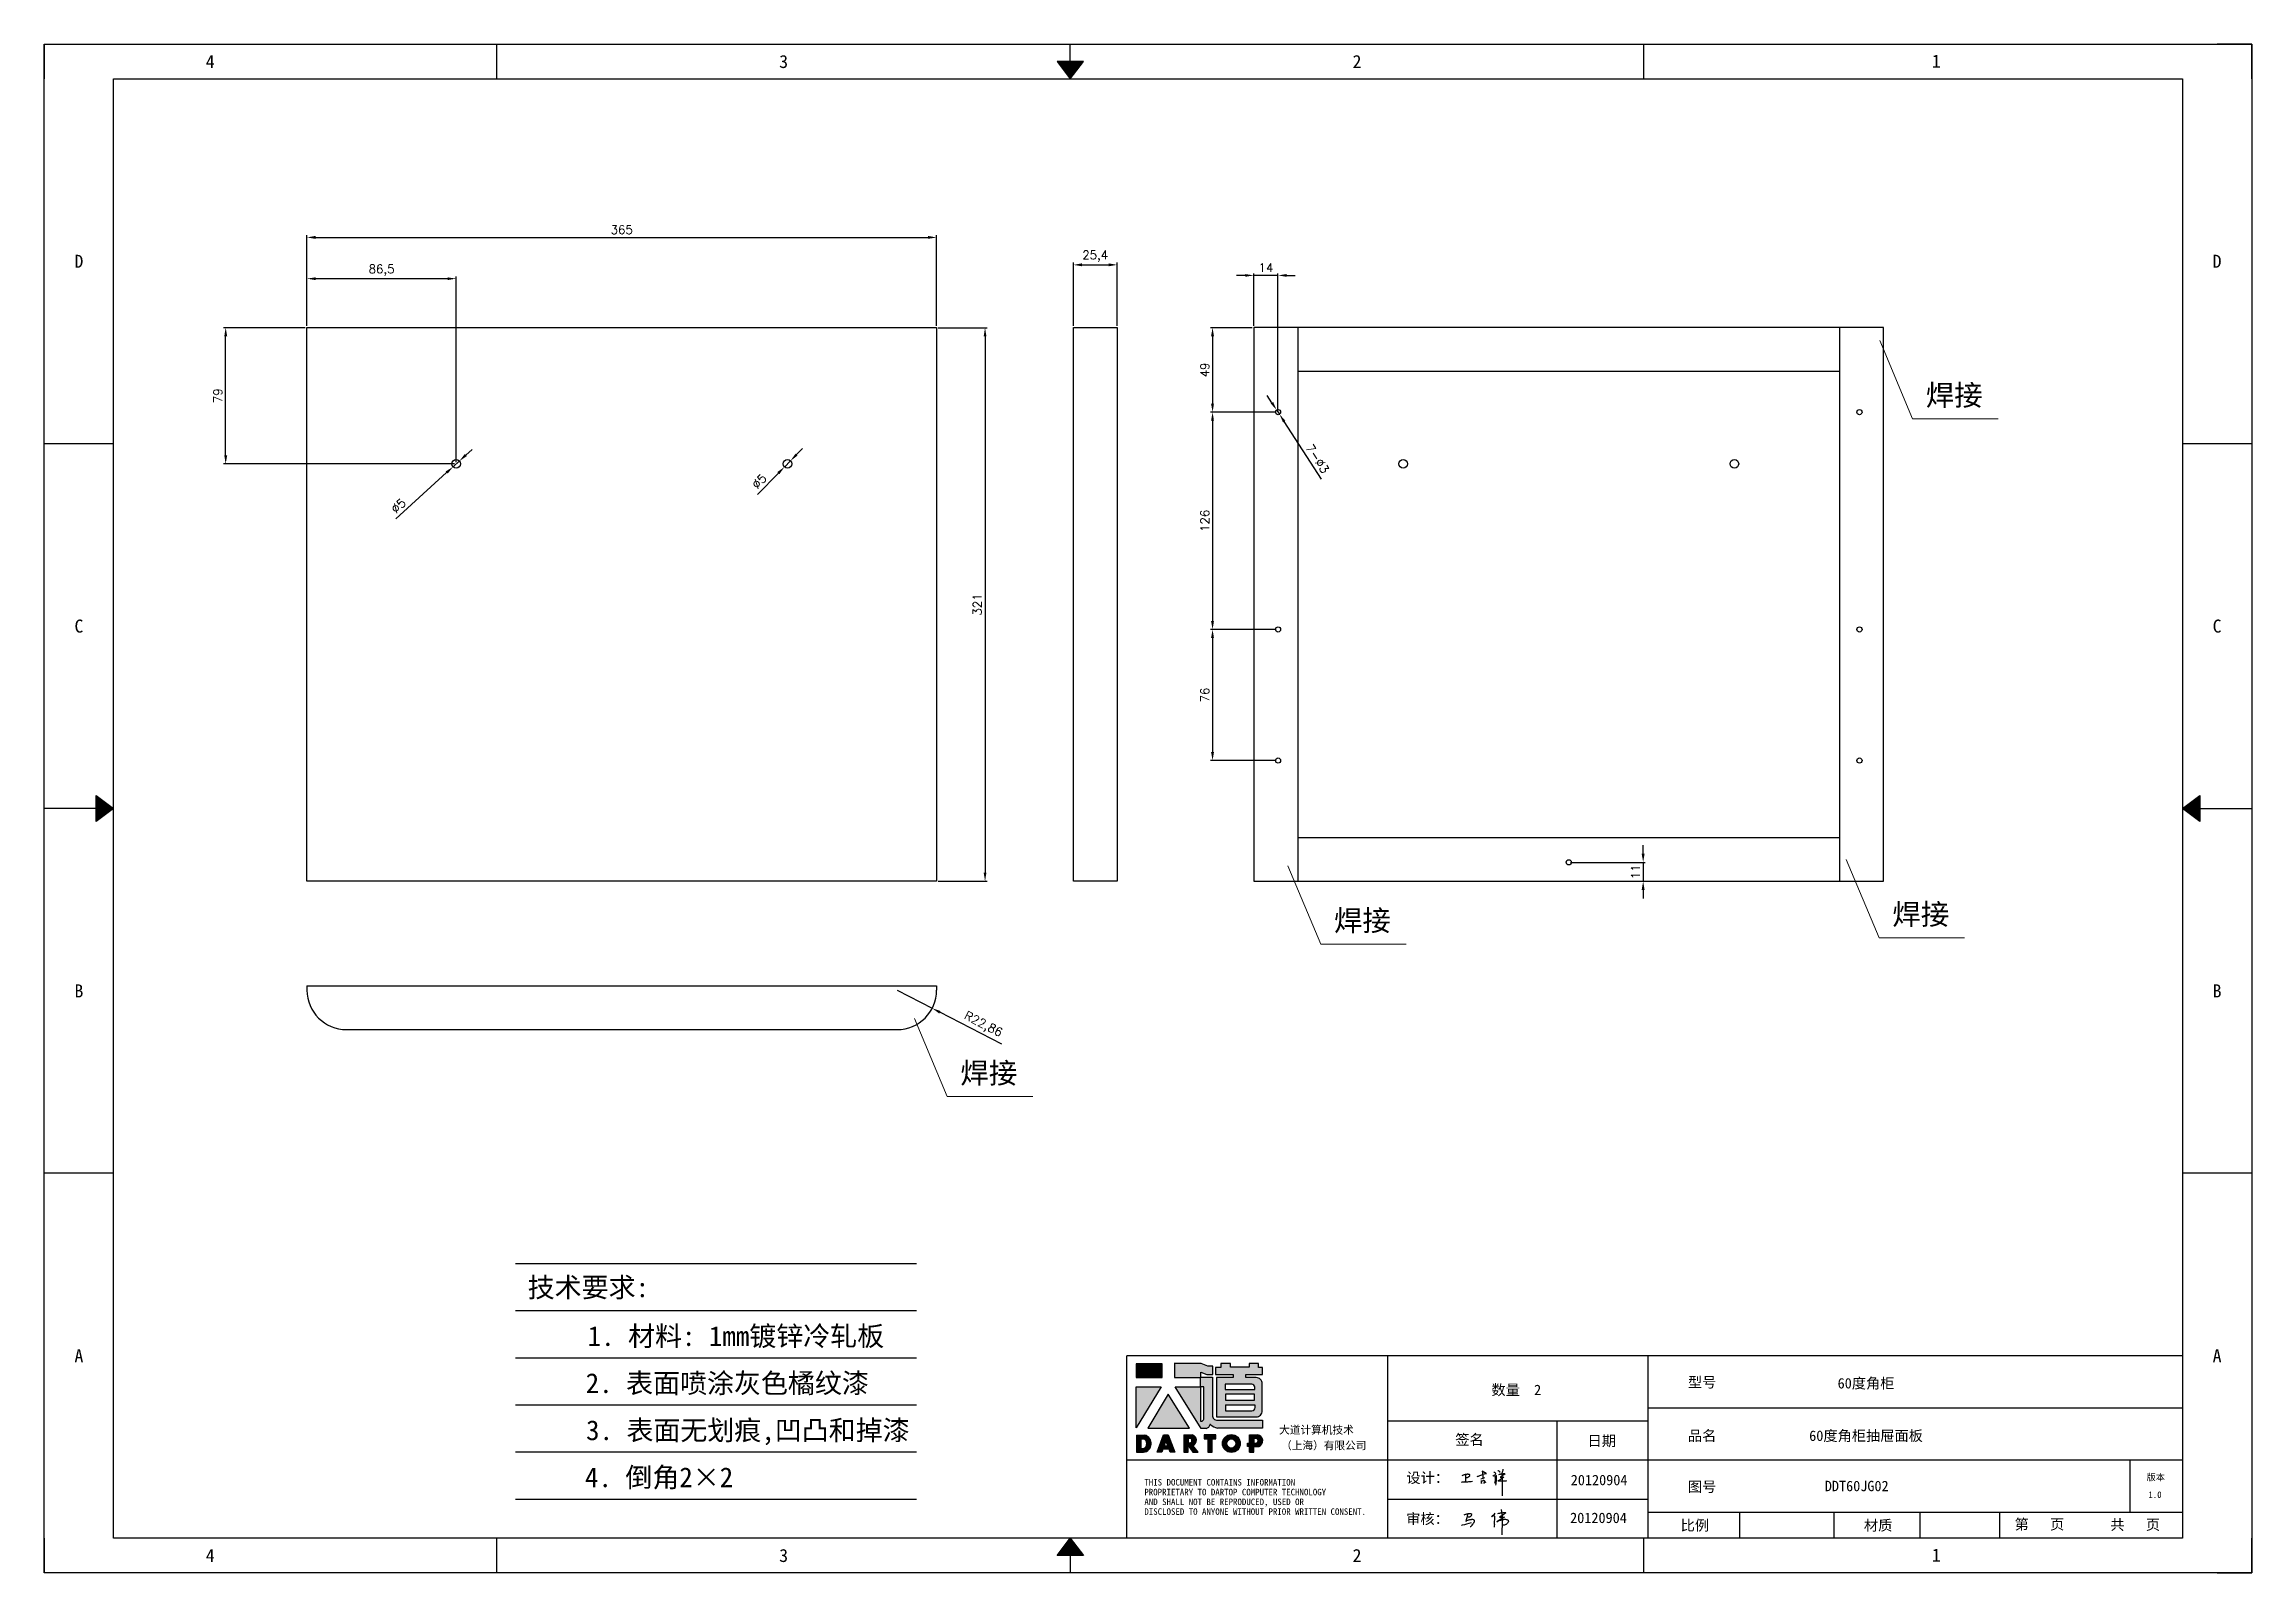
# Model space of a CAD drawing. Header units: millimetres. Extents: x -43476 to -13830, y -16942 to 55335.
# Drawn here: x -33480 to -32200, y 33337 to 34223 of the extents above; entities that cross this region are included whole.
import ezdxf
from ezdxf.enums import TextEntityAlignment as Align

# ---------------------------------------------------------------- set-up
doc = ezdxf.new("R2010")
doc.units = ezdxf.units.MM
doc.linetypes.add('DOT', pattern=[0.25, 0, -0.25])
doc.layers.add('4', color=7, linetype='Continuous')
doc.layers.add('print', color=30, linetype='Continuous')
doc.layers.add('dim', color=2, linetype='Continuous', lineweight=9)
doc.styles.add('Dartop', font='')
doc.styles.add('HZ', font='')
doc.styles.add('hzHT', font='simhei.ttf')
doc.styles.get("Standard").update_dxf_attribs({"font": 'txt', "bigfont": 'gbcbig.shx'})
doc.styles.get('Dartop').set_extended_font_data('FangSong_GB2312')
doc.styles.get('HZ').set_extended_font_data('SimSun')
doc.dimstyles.new('small', dxfattribs={"dimtxt": 5, "dimasz": 5, "dimexe": 1.25, "dimexo": 1, "dimgap": 2, "dimtad": 1, "dimtxsty": 'Standard', "dimcen": 2.5, "dimadec": 0, "dimazin": 0, "dimtfac": 1, "dimtmove": 0, "dimatfit": 3, "dimfxl": 0, "dimarcsym": 0})

msp = doc.modelspace()

# ---------------------------------------------------------------- texts
at = {"color": 0}
for s, height, style, p in [('4', 7.554, 'Dartop', (-33383.844, 34212.814)), ('3', 7.554, 'Dartop', (-33051.468, 34212.814)), ('2', 7.554, 'Dartop', (-32719.091, 34212.814)), ('1', 7.554, 'Dartop', (-32383.272, 34213.054)), ('D', 7.554, 'Dartop', (-33459.969, 34096.986)), ('D', 7.554, 'Dartop', (-32220.527, 34096.986)), ('焊接', 12.0864, 'hzHT', (-32372.9, 34019.377)), ('C', 7.554, 'Dartop', (-33459.969, 33885.474)), ('C', 7.554, 'Dartop', (-32220.527, 33885.474)), ('焊接', 12.0864, 'hzHT', (-32715.947, 33714.798)), ('焊接', 12.0864, 'hzHT', (-32392.29, 33718.412)), ('B', 7.554, 'Dartop', (-33459.969, 33673.961)), ('B', 7.554, 'Dartop', (-32220.527, 33673.961)), ('焊接', 12.0864, 'hzHT', (-32932.533, 33626.386)), ('A', 7.554, 'Dartop', (-33459.969, 33462.449)), ('A', 7.554, 'Dartop', (-32220.527, 33462.449)), ('数量  2', 6.0432, 'hzHT', (-32626.738, 33442.64)), ('型号', 6.0432, 'hzHT', (-32519.032, 33447.077)), ('60度角柜', 6.0432, 'hzHT', (-32424.016, 33446.488)), ('签名', 6.0432, 'hzHT', (-32653.884, 33413.84)), ('日期', 6.0432, 'hzHT', (-32577.203, 33413.096)), ('品名', 6.0432, 'hzHT', (-32519.032, 33416.054)), ('60度角柜抽屉面板', 6.0432, 'hzHT', (-32424.016, 33416.054)), ('20120904', 6.0432, 'hzHT', (-32578.754, 33390.377)), ('图号', 6.0432, 'hzHT', (-32519.032, 33386.515)), ('DDT60JG02', 6.0432, 'hzHT', (-32429.415, 33386.91)), ('版本', 3.777, 'hzHT', (-32256.07, 33391.99)), ('1.0', 3.777, 'Dartop', (-32256.524, 33381.896)), ('20120904', 6.0432, 'hzHT', (-32579.114, 33368.449)), ('比例', 6.0432, 'hzHT', (-32523.245, 33364.09)), ('材质', 6.0432, 'hzHT', (-32416.996, 33364.09)), ('第   页', 6.0432, 'hzHT', (-32323.512, 33364.716)), ('共   页', 6.0432, 'hzHT', (-32268, 33364.496)), ('4', 7.554, 'Dartop', (-33383.844, 33346.621)), ('3', 7.554, 'Dartop', (-33051.468, 33346.621)), ('2', 7.554, 'Dartop', (-32719.091, 33346.621)), ('1', 7.554, 'Dartop', (-32383.272, 33346.86))]:
    msp.add_text(s, height=height, dxfattribs=dict(at, style=style)).set_placement(p, align=Align.MIDDLE_CENTER)
at = {"style": 'HZ'}
for s, p in [('技术要求:', (-33164.653, 33502.088)), ('      1. 材料: 1mm镀锌冷轧板  ', (-33094.72, 33473.845)), ('    2. 表面喷涂灰色橘纹漆', (-33099.719, 33446.545)), ('3. 表面无划痕,凹凸和掉漆', (-33072.19, 33419.245)), ('4. 倒角2×2         ', (-33088.562, 33391.945))]:
    msp.add_text(s, height=11.466, dxfattribs=at).set_placement(p, align=Align.MIDDLE_CENTER)
at = {"color": 0, "style": 'hzHT'}
for s, height, p in [('THIS DOCUMENT CONTAINS INFORMATION', 3.777, (-32842.348, 33387.174)), ('设计：', 6.0432, (-32690.493, 33388.662)), ('AND SHALL NOT BE REPRODUCED, USED OR', 3.777, (-32842.348, 33375.843)), ('PROPRIETARY TO DARTOP COMPUTER TECHNOLOGY', 3.777, (-32842.348, 33381.508)), ('DISCLOSED TO ANYONE WITHOUT PRIOR WRITTEN CONSENT.', 3.777, (-32842.348, 33370.177)), ('审核：', 6.0432, (-32690.583, 33364.864))]:
    msp.add_text(s, height=height, dxfattribs=at).set_placement(p)
at = {"layer": '4', "color": 0, "style": 'hzHT'}
for s, p in [('大道计算机技术', (-32764.23, 33417.174)), ('（上海）有限公司', (-32763.089, 33408.14))]:
    msp.add_text(s, height=4.5324, dxfattribs=at).set_placement(p)

# ---------------------------------------------------------------- blocks, each defined once
blk = doc.blocks.new('*U5')
at = {"color": 254, "linetype": 'Continuous', "extrusion": (0, 0, -1)}
for points in [[(-17, 0.333), (-16.812, 0.25), (-17, 0.5)], [(-17, 0.333), (-17.188, 0.25), (-16.812, 0.25)], [(-17, 0.333), (-17, 0.5), (-17.188, 0.25)]]:
    blk.add_solid(points, dxfattribs=at)
blk = doc.blocks.new('*U4')
at = {"color": 254, "linetype": 'Continuous', "extrusion": (0, 0, -1)}
for points in [[(-33.167, 11), (-33, 11), (-33.25, 11.188)], [(-33.167, 11), (-33.25, 11.188), (-33.25, 10.812)], [(-33.167, 11), (-33.25, 10.812), (-33, 11)]]:
    blk.add_solid(points, dxfattribs=at)
blk = doc.blocks.new('*U6')
at = {"color": 254, "linetype": 'Continuous'}
for points in [[(17, 21.667), (17.188, 21.75), (16.812, 21.75)], [(17, 21.667), (16.812, 21.75), (17, 21.5)], [(17, 21.667), (17, 21.5), (17.188, 21.75)]]:
    blk.add_solid(points, dxfattribs=at)
blk = doc.blocks.new('*U3')
at = {"color": 254, "linetype": 'Continuous', "extrusion": (0, 0, -1)}
for points in [[(-0.833, 11), (-0.75, 10.812), (-0.75, 11.188)], [(-0.833, 11), (-0.75, 11.188), (-1, 11)], [(-0.833, 11), (-1, 11), (-0.75, 10.812)]]:
    blk.add_solid(points, dxfattribs=at)
blk = doc.blocks.new('dadao')
for p, q in [((48, 19.2), (44.9, 10.4)), ((44.9, 10.4), (51.2, 10.4)), ((51.2, 10.4), (48, 19.2))]:
    blk.add_line(p, q)
for points in [[(41.8, 121.6), (41.8, 143.7), (-0.4, 143.7), (-0.4, 121.6), (41.8, 121.6)], [(104.8, 122), (104.8, 130.3), (114.1, 126.3), (124.2, 126.3), (124.2, 139.6), (115.9, 139.6), (105.1, 143.9), (61.5, 143.9)], [(61.7, 144), (61.7, 121.3), (103.9, 121.3)], [(113.4, 38.7), (105.1, 38.7), (63, 106.5), (103.9, 106.5), (103.9, 120.9), (103.9, 121.3)], [(109.7, 53.6), (109.7, 106.2), (104.3, 106.2), (104.3, 50.4), (106.6, 50.4)], [(144.6, 94.4), (144.6, 84.8), (192, 84.8), (192, 94.1), (144.9, 94.1)], [(120.2, 45), (119.5, 45), (119.5, 44.6)], [(0, 28), (0, 0), (11.8, 0)], [(0.1, 28), (14, 28)], [(7.1, 21.8), (7.1, 6.1), (12, 6.1)], [(7.1, 21.8), (11.4, 21.8)], [(76.8, 28.2), (76.8, 0), (84.1, 0), (84.1, 11.1), (91.6, -0.1), (100.3, -0.1), (91.7, 11.1)], [(76.8, 28.2), (90.6, 28.2)], [(84, 22.7), (84, 15.3), (87.2, 15.3)], [(84, 22.7), (87.3, 22.7)], [(183.7, 0), (183.7, 9.6), (180.6, 9.6), (180.6, 14.9), (183.8, 14.9), (183.8, 28.1), (196.1, 28.1), (196.5, 28.1)], [(183.7, 0), (190.9, 0), (190.9, 9.6), (198.8, 9.6)], [(194.9, 22.3), (190.8, 22.3), (190.8, 15), (194.4, 15)]]:
    blk.add_lwpolyline(points)
blk.add_lwpolyline([(137.1, 144.2), (137.1, 137.9), (128.3, 137.9), (128.3, 126.5), (157.3, 126.5), (157.3, 121.5), (130.3, 121.5), (130.3, 57.5), (194.4, 57.5, 0.414214), (204.4, 67.5), (204.4, 111.3, 0.414214), (194.4, 121.3), (177.5, 121.3), (177.5, 126.3), (204.7, 126.3), (204.7, 137.7), (198.2, 137.7), (198.2, 143.9), (183.3, 143.9), (183.3, 138), (153, 138), (153, 144.2), (137.1, 144.2)], format="xyb", close=True)
for points in [[(104.8, 122), (123.4, 122), (123.4, 60, 0.414214), (131.4, 52), (204.8, 52), (204.8, 39.1), (131.7, 39.1)], [(144.3, 110.8), (144.3, 101.8), (192.3, 101.8), (192.3, 105.5, 0.414214), (187.3, 110.5), (144.3, 110.5)], [(144.6, 77), (144.6, 67.5), (187.6, 67.5, 0.414214), (192.6, 72.5), (192.6, 76.4), (144.6, 76.4)]]:
    blk.add_lwpolyline(points, format="xyb")
for points in [[(-0.3, 106.2), (40.4, 106.2), (-0.3, 39.7), (-0.3, 106.2)], [(51.7, 94.1), (18.4, 39.3), (86.2, 39.3)], [(43.8, 28.2), (51.8, 28.2), (62.6, -0.1), (55, -0.1), (53.2, 5), (42.9, 5), (41.1, 0), (33.6, 0)], [(110, 28.1), (110, 21.9), (116, 21.9), (116, -0.1), (123.2, -0.1), (123.2, 22), (129.2, 22), (129.2, 28.1), (110, 28.1)]]:
    blk.add_lwpolyline(points, close=True)
for radius in [14.5, 7.44]:
    blk.add_circle((154.2, 14.2), radius)
for centre, radius, start, end in [((99.2, 60.7), 12.6, 305.6399, 325.969), ((111.6, 46.7), 8.19, 282.9811, 347.6627), ((136, 61.7), 22.9, 226.7358, 259.3209), ((8.5, 13.9), 8.49, 294.2143, 69.7177), ((9.6, 14.2), 14.4, 278.6604, 72.3203), ((86.4, 19), 3.8, 282.527, 76.7196), ((88.6, 19.4), 8.95, 290.6073, 77.2124), ((193.7, 18.7), 3.8, 280.9891, 72.5513), ((195.7, 18.6), 9.51, 288.8959, 85.2442)]:
    blk.add_arc(centre, radius, start, end)
blk = doc.blocks.new('h')
for p, q in [((20768.1, -2360.9), (20773, -2359.1)), ((20769.5, -2366.9), (20769.8, -2370.6)), ((20769.8, -2370.6), (20770.9, -2378)), ((20770.9, -2378), (20771.5, -2370.6)), ((20772.4, -2369.3), (20774.9, -2367.8)), ((20773, -2359.1), (20784.1, -2355.2)), ((20773.3, -2331.8), (20775.3, -2338.7)), ((20789.1, -2340.9), (20773.5, -2331.9)), ((20775.3, -2338.7), (20775.6, -2351.2)), ((20775.6, -2351.2), (20775.5, -2357.3)), ((20782.2, -2369.2), (20780, -2377.1)), ((20780, -2377.1), (20788.3, -2371.3)), ((20780.1, -2366.4), (20780.8, -2366.4)), ((20781.9, -2367.4), (20782.2, -2369.2)), ((20845.7, -2343.5), (20848.4, -2353)), ((20848.9, -2370.3), (20847.9, -2424)), ((20848.4, -2353), (20848.9, -2370.3))]:
    blk.add_line(p, q)
for points in [[(20696.6, -2372.4, 0.002073), (20710.6, -2371.9, 0.016137), (20719.6, -2371.3, 0.008314), (20736.9, -2369.3)], [(20699.1, -2348.2, -0.029745), (20704.6, -2345.4, -0.046842), (20708.4, -2344.2, -0.00919), (20714.3, -2343, -0.018517), (20717.2, -2342.5, -0.037841), (20720.3, -2342.4, -0.039541), (20723.2, -2342.8, -0.149785), (20726, -2344.3, -0.204935), (20726.9, -2346.6, -0.074872), (20726.5, -2348.3, -0.061615), (20725.6, -2350.3, -0.034204), (20723.8, -2352.6, -0.045776), (20722.3, -2354.1, -0.054985), (20720.4, -2355.3, -0.036348), (20717.3, -2356.5, -0.067752), (20715.7, -2356.8, -0.043553), (20713.2, -2356.7)], [(20755, -2351.9, -0.024077), (20759.9, -2350.1, -0.013147), (20768.7, -2346.5, -0.00522), (20775.4, -2344.1, -0.018517), (20777.3, -2343.4, -0.008274), (20786.3, -2341, -0.039541), (20788.3, -2340.8, -0.079216), (20789.4, -2341, -0.204935)], [(20813.5, -2350.1, 0.007348), (20815.9, -2348.7, 0.008421), (20818, -2347.3, 0.009459), (20819.7, -2346.2, -0.016325), (20820.7, -2345.5, -0.173771), (20821.8, -2345.3, -0.085159), (20823.9, -2346, -0.125883), (20826, -2347.9, -0.160659), (20826.6, -2350.1, -0.010447), (20826.5, -2352.3, -0.008247), (20826.2, -2355.1, -0.002698), (20825.3, -2374, 0.001562), (20823.9, -2383.7, 0.016137)], [(20816.8, -2335, -0.053561), (20819.6, -2336.1, -0.075272), (20821.3, -2337.3, -0.005295), (20822.5, -2338.5, -0.009337), (20823.1, -2339.1, -0.026146), (20823.7, -2339.8, -0.016644), (20824.5, -2340.9)], [(20832.1, -2329.2, -0.053561), (20834.9, -2330.3, -0.075272), (20836.7, -2331.5, -0.005295), (20837.8, -2332.6, -0.009337), (20838.5, -2333.3, -0.026146), (20839, -2334, -0.016644), (20839.8, -2335.1)], [(20836, -2343.7, -0.02797), (20842.1, -2342.6, -0.048868), (20845.6, -2342.2, -0.00919), (20851.1, -2341.4, -0.018517), (20853.9, -2341.1, -0.037841), (20856.7, -2341.2, -0.039541), (20859.4, -2341.6, -0.018282), (20840.6, -2354.7, -0.000937)], [(20847.6, -2340.2, 0.021784), (20849.6, -2335.9, 0.028296), (20850.8, -2332.4, 0.008136), (20851.9, -2328.2, 0.028913), (20852.2, -2327, 0.08193), (20852.1, -2325.9, 0.075058), (20851.7, -2324.7, 0.275043)]]:
    blk.add_lwpolyline(points, format="xyb")
for points in [[(20711.3, -2343.5), (20711.3, -2343.5), (20711.5, -2355.8), (20710.7, -2368), (20710.6, -2371.9)], [(20821.5, -2350.6), (20822.4, -2359.2), (20822.2, -2364.9), (20821.7, -2369), (20821.3, -2376.3), (20823.6, -2368.5), (20827.2, -2366.3), (20829.5, -2366.3)], [(20840.6, -2354.7), (20850, -2354.7), (20855, -2354.3), (20845.9, -2361.1), (20840.5, -2364), (20833, -2367.5), (20863.2, -2367.4), (20865.9, -2367.3)]]:
    blk.add_lwpolyline(points)
for centre, radius, start, end in [((20773.7, -2371.2), 2.3, 121.9907, 163.60158), ((20787.5, -2406), 40.3, 100.61827, 108.24823), ((20780.8, -2367.6), 1.15, 9.4675, 90)]:
    blk.add_arc(centre, radius, start, end)
blk = doc.blocks.new('*D59')
at = {"layer": 'Defpoints', "color": 0, "transparency": 16777216}
for p in [(-32962.8, 34110.8), (-33327.8, 34058.5), (-32962.8, 34058.5)]:
    blk.add_point(p, dxfattribs=at)
at = {"layer": 'dim', "color": 0, "lineweight": -2, "transparency": 16777216}
for p, q in [((-33327.8, 34059.5), (-33327.8, 34112.1)), ((-33322.8, 34110.8), (-32967.8, 34110.8)), ((-32962.8, 34059.5), (-32962.8, 34112.1))]:
    blk.add_line(p, q, dxfattribs=at)
at = {"layer": 'dim', "color": 0, "transparency": 16777216}
for points in [[(-33322.8, 34111.7), (-33322.8, 34110), (-33327.8, 34110.8)], [(-32967.8, 34111.7), (-32967.8, 34110), (-32962.8, 34110.8)]]:
    blk.add_solid(points, dxfattribs=at)
at = {"layer": 'dim', "color": 0, "transparency": 16777216, "insert": (-33145.3, 34115.3), "char_height": 5, "attachment_point": 5}
blk.add_mtext('365', dxfattribs=at)
blk = doc.blocks.new('*D60')
at = {"layer": 'Defpoints', "color": 0, "transparency": 16777216}
for p in [(-32962.8, 34058.5), (-32962.8, 33737.5), (-32934.7, 33737.5)]:
    blk.add_point(p, dxfattribs=at)
at = {"layer": 'dim', "color": 0, "lineweight": -2, "transparency": 16777216}
for p, q in [((-32961.8, 34058.5), (-32933.4, 34058.5)), ((-32934.7, 34053.5), (-32934.7, 33742.5)), ((-32961.8, 33737.5), (-32933.4, 33737.5))]:
    blk.add_line(p, q, dxfattribs=at)
at = {"layer": 'dim', "color": 0, "transparency": 16777216}
for points in [[(-32935.5, 34053.5), (-32933.9, 34053.5), (-32934.7, 34058.5)], [(-32935.5, 33742.5), (-32933.9, 33742.5), (-32934.7, 33737.5)]]:
    blk.add_solid(points, dxfattribs=at)
at = {"layer": 'dim', "color": 0, "transparency": 16777216, "insert": (-32939.2, 33898), "char_height": 5, "attachment_point": 5, "rotation": 90}
blk.add_mtext('321', dxfattribs=at)
blk = doc.blocks.new('*D61')
at = {"layer": 'Defpoints', "color": 0, "transparency": 16777216}
for p in [(-32858.1, 34094.9), (-32883.5, 34058.5), (-32858.1, 34058.5)]:
    blk.add_point(p, dxfattribs=at)
at = {"layer": 'dim', "color": 0, "lineweight": -2, "transparency": 16777216}
for p, q in [((-32883.5, 34059.5), (-32883.5, 34096.2)), ((-32878.5, 34094.9), (-32863.1, 34094.9)), ((-32858.1, 34059.5), (-32858.1, 34096.2))]:
    blk.add_line(p, q, dxfattribs=at)
at = {"layer": 'dim', "color": 0, "transparency": 16777216}
for points in [[(-32878.5, 34095.8), (-32878.5, 34094.1), (-32883.5, 34094.9)], [(-32863.1, 34095.8), (-32863.1, 34094.1), (-32858.1, 34094.9)]]:
    blk.add_solid(points, dxfattribs=at)
at = {"layer": 'dim', "color": 0, "transparency": 16777216, "insert": (-32870.8, 34099.9), "char_height": 5, "attachment_point": 5}
blk.add_mtext('25,4', dxfattribs=at)
blk = doc.blocks.new('*D62')
at = {"layer": 'Defpoints', "color": 0, "transparency": 16777216}
for p in [(-32985.6, 33674.4), (-32965.3, 33663.9)]:
    blk.add_point(p, dxfattribs=at)
at = {"layer": 'dim', "color": 0, "lineweight": -2, "transparency": 16777216}
for p, q in [((-32985.6, 33674.4), (-32965.3, 33663.9)), ((-32924.9, 33643), (-32960.9, 33661.6))]:
    blk.add_line(p, q, dxfattribs=at)
at = {"layer": 'dim', "color": 0, "transparency": 16777216}
blk.add_solid([(-32960.5, 33662.3), (-32961.2, 33660.8), (-32965.3, 33663.9)], dxfattribs=at)
at = {"layer": 'dim', "color": 0, "transparency": 16777216, "insert": (-32935.9, 33654.2), "char_height": 5, "attachment_point": 5, "rotation": 332.6936}
blk.add_mtext('R22,86', dxfattribs=at)
blk = doc.blocks.new('*D63')
at = {"layer": 'Defpoints', "color": 0, "transparency": 16777216}
for p in [(-32765.7, 34010.8), (-32764, 34008.3)]:
    blk.add_point(p, dxfattribs=at)
at = {"layer": 'dim', "color": 0, "lineweight": -2, "transparency": 16777216}
for p, q in [((-32768.4, 34015), (-32771.1, 34019.2)), ((-32765.7, 34010.8), (-32764, 34008.3)), ((-32739.7, 33970.7), (-32761.3, 34004.1))]:
    blk.add_line(p, q, dxfattribs=at)
at = {"layer": 'dim', "color": 0, "transparency": 16777216}
for points in [[(-32767.7, 34015.4), (-32769.1, 34014.5), (-32765.7, 34010.8)], [(-32760.6, 34004.5), (-32762, 34003.6), (-32764, 34008.3)]]:
    blk.add_solid(points, dxfattribs=at)
at = {"layer": 'dim', "color": 0, "transparency": 16777216, "insert": (-32742, 33982.5), "char_height": 5, "attachment_point": 5, "rotation": 303.0076}
blk.add_mtext('7-∅3', dxfattribs=at)
blk = doc.blocks.new('*D64')
at = {"layer": 'Defpoints', "color": 0, "transparency": 16777216}
for p in [(-33243.1, 33977.8), (-33239.4, 33981.2)]:
    blk.add_point(p, dxfattribs=at)
at = {"layer": 'dim', "color": 0, "lineweight": -2, "transparency": 16777216}
for p, q in [((-33239.4, 33981.2), (-33243.1, 33977.8)), ((-33235.7, 33984.6), (-33232, 33987.9)), ((-33276.2, 33947.7), (-33246.8, 33974.5))]:
    blk.add_line(p, q, dxfattribs=at)
at = {"layer": 'dim', "color": 0, "transparency": 16777216}
for points in [[(-33247.4, 33975.1), (-33246.2, 33973.9), (-33243.1, 33977.8)], [(-33236.3, 33985.2), (-33235.1, 33984), (-33239.4, 33981.2)]]:
    blk.add_solid(points, dxfattribs=at)
at = {"layer": 'dim', "color": 0, "transparency": 16777216, "insert": (-33274.7, 33955.2), "char_height": 5, "attachment_point": 5, "rotation": 42.3072}
blk.add_mtext('∅5', dxfattribs=at)
blk = doc.blocks.new('*D65')
at = {"layer": 'Defpoints', "color": 0, "transparency": 16777216}
for p in [(-33051, 33977.7), (-33047.5, 33981.3)]:
    blk.add_point(p, dxfattribs=at)
at = {"layer": 'dim', "color": 0, "lineweight": -2, "transparency": 16777216}
for p, q in [((-33047.5, 33981.3), (-33051, 33977.7)), ((-33044, 33984.9), (-33040.5, 33988.4)), ((-33066.7, 33961.8), (-33054.5, 33974.2))]:
    blk.add_line(p, q, dxfattribs=at)
at = {"layer": 'dim', "color": 0, "transparency": 16777216}
for points in [[(-33055.1, 33974.8), (-33053.9, 33973.6), (-33051, 33977.7)], [(-33044.6, 33985.4), (-33043.4, 33984.3), (-33047.5, 33981.3)]]:
    blk.add_solid(points, dxfattribs=at)
at = {"layer": 'dim', "color": 0, "transparency": 16777216, "insert": (-33065.6, 33969.4), "char_height": 5, "attachment_point": 5, "rotation": 45.3916}
blk.add_mtext('∅5', dxfattribs=at)
blk = doc.blocks.new('*D66')
at = {"layer": 'Defpoints', "color": 0, "transparency": 16777216}
for p in [(-33327.8, 34086.9), (-33327.8, 34058.5), (-33241.3, 33979.5)]:
    blk.add_point(p, dxfattribs=at)
at = {"layer": 'dim', "color": 0, "lineweight": -2, "transparency": 16777216}
for p, q in [((-33327.8, 34059.5), (-33327.8, 34088.1)), ((-33246.3, 34086.9), (-33322.8, 34086.9)), ((-33241.3, 33980.5), (-33241.3, 34088.1))]:
    blk.add_line(p, q, dxfattribs=at)
at = {"layer": 'dim', "color": 0, "transparency": 16777216}
for points in [[(-33322.8, 34087.7), (-33322.8, 34086.1), (-33327.8, 34086.9)], [(-33246.3, 34087.7), (-33246.3, 34086.1), (-33241.3, 34086.9)]]:
    blk.add_solid(points, dxfattribs=at)
at = {"layer": 'dim', "color": 0, "transparency": 16777216, "insert": (-33284.5, 34091.8), "char_height": 5, "attachment_point": 5}
blk.add_mtext('86,5', dxfattribs=at)
blk = doc.blocks.new('*D67')
at = {"layer": 'Defpoints', "color": 0, "transparency": 16777216}
for p in [(-33374.9, 34058.5), (-33327.8, 34058.5), (-33241.3, 33979.5)]:
    blk.add_point(p, dxfattribs=at)
at = {"layer": 'dim', "color": 0, "lineweight": -2, "transparency": 16777216}
for p, q in [((-33328.8, 34058.5), (-33376.1, 34058.5)), ((-33374.9, 33984.5), (-33374.9, 34053.5)), ((-33242.3, 33979.5), (-33376.1, 33979.5))]:
    blk.add_line(p, q, dxfattribs=at)
at = {"layer": 'dim', "color": 0, "transparency": 16777216}
for points in [[(-33375.7, 34053.5), (-33374, 34053.5), (-33374.9, 34058.5)], [(-33375.7, 33984.5), (-33374, 33984.5), (-33374.9, 33979.5)]]:
    blk.add_solid(points, dxfattribs=at)
at = {"layer": 'dim', "color": 0, "transparency": 16777216, "insert": (-33379.4, 34019), "char_height": 5, "attachment_point": 5, "rotation": 90}
blk.add_mtext('79', dxfattribs=at)
blk = doc.blocks.new('*D68')
at = {"layer": 'Defpoints', "color": 0, "transparency": 16777216}
for p in [(-32778.9, 34088.8), (-32778.9, 34058.5), (-32764.9, 34009.5)]:
    blk.add_point(p, dxfattribs=at)
at = {"layer": 'dim', "color": 0, "lineweight": -2, "transparency": 16777216}
for p, q in [((-32783.9, 34088.8), (-32788.9, 34088.8)), ((-32778.9, 34059.5), (-32778.9, 34090)), ((-32764.9, 34088.8), (-32778.9, 34088.8)), ((-32764.9, 34010.5), (-32764.9, 34090)), ((-32759.9, 34088.8), (-32754.9, 34088.8))]:
    blk.add_line(p, q, dxfattribs=at)
at = {"layer": 'dim', "color": 0, "transparency": 16777216}
for points in [[(-32783.9, 34089.6), (-32783.9, 34088), (-32778.9, 34088.8)], [(-32759.9, 34089.6), (-32759.9, 34088), (-32764.9, 34088.8)]]:
    blk.add_solid(points, dxfattribs=at)
at = {"layer": 'dim', "color": 0, "transparency": 16777216, "insert": (-32771.9, 34093.3), "char_height": 5, "attachment_point": 5}
blk.add_mtext('14', dxfattribs=at)
blk = doc.blocks.new('*D69')
at = {"layer": 'Defpoints', "color": 0, "transparency": 16777216}
for p in [(-32778.9, 34058.5), (-32802.8, 34009.5), (-32764.9, 34009.5)]:
    blk.add_point(p, dxfattribs=at)
at = {"layer": 'dim', "color": 0, "lineweight": -2, "transparency": 16777216}
for p, q in [((-32779.9, 34058.5), (-32804.1, 34058.5)), ((-32802.8, 34053.5), (-32802.8, 34014.5)), ((-32765.9, 34009.5), (-32804.1, 34009.5))]:
    blk.add_line(p, q, dxfattribs=at)
at = {"layer": 'dim', "color": 0, "transparency": 16777216}
for points in [[(-32803.7, 34053.5), (-32802, 34053.5), (-32802.8, 34058.5)], [(-32803.7, 34014.5), (-32802, 34014.5), (-32802.8, 34009.5)]]:
    blk.add_solid(points, dxfattribs=at)
at = {"layer": 'dim', "color": 0, "transparency": 16777216, "insert": (-32807.3, 34034), "char_height": 5, "attachment_point": 5, "rotation": 90}
blk.add_mtext('49', dxfattribs=at)
blk = doc.blocks.new('*D70')
at = {"layer": 'Defpoints', "color": 0, "transparency": 16777216}
for p in [(-32764.9, 34009.5), (-32802.8, 33883.5), (-32764.9, 33883.5)]:
    blk.add_point(p, dxfattribs=at)
at = {"layer": 'dim', "color": 0, "lineweight": -2, "transparency": 16777216}
for p, q in [((-32765.9, 34009.5), (-32804.1, 34009.5)), ((-32802.8, 34004.5), (-32802.8, 33888.5)), ((-32765.9, 33883.5), (-32804.1, 33883.5))]:
    blk.add_line(p, q, dxfattribs=at)
at = {"layer": 'dim', "color": 0, "transparency": 16777216}
for points in [[(-32803.7, 34004.5), (-32802, 34004.5), (-32802.8, 34009.5)], [(-32803.7, 33888.5), (-32802, 33888.5), (-32802.8, 33883.5)]]:
    blk.add_solid(points, dxfattribs=at)
at = {"layer": 'dim', "color": 0, "transparency": 16777216, "insert": (-32807.3, 33946.5), "char_height": 5, "attachment_point": 5, "rotation": 90}
blk.add_mtext('126', dxfattribs=at)
blk = doc.blocks.new('*D71')
at = {"layer": 'Defpoints', "color": 0, "transparency": 16777216}
for p in [(-32764.9, 33883.5), (-32802.8, 33807.5), (-32764.9, 33807.5)]:
    blk.add_point(p, dxfattribs=at)
at = {"layer": 'dim', "color": 0, "lineweight": -2, "transparency": 16777216}
for p, q in [((-32765.9, 33883.5), (-32804.1, 33883.5)), ((-32802.8, 33878.5), (-32802.8, 33812.5)), ((-32765.9, 33807.5), (-32804.1, 33807.5))]:
    blk.add_line(p, q, dxfattribs=at)
at = {"layer": 'dim', "color": 0, "transparency": 16777216}
for points in [[(-32803.7, 33878.5), (-32802, 33878.5), (-32802.8, 33883.5)], [(-32803.7, 33812.5), (-32802, 33812.5), (-32802.8, 33807.5)]]:
    blk.add_solid(points, dxfattribs=at)
at = {"layer": 'dim', "color": 0, "transparency": 16777216, "insert": (-32807.3, 33845.5), "char_height": 5, "attachment_point": 5, "rotation": 90}
blk.add_mtext('76', dxfattribs=at)
blk = doc.blocks.new('*D72')
at = {"layer": 'Defpoints', "color": 0, "transparency": 16777216}
for p in [(-32596.4, 33748.5), (-32596.4, 33737.5), (-32553.2, 33737.5)]:
    blk.add_point(p, dxfattribs=at)
at = {"layer": 'dim', "color": 0, "lineweight": -2, "transparency": 16777216}
for p, q in [((-32595.4, 33748.5), (-32552, 33748.5)), ((-32553.2, 33753.5), (-32553.2, 33758.5)), ((-32553.2, 33748.5), (-32553.2, 33737.5)), ((-32595.4, 33737.5), (-32552, 33737.5)), ((-32553.2, 33732.5), (-32553.2, 33727.5))]:
    blk.add_line(p, q, dxfattribs=at)
at = {"layer": 'dim', "color": 0, "transparency": 16777216}
for points in [[(-32554.1, 33753.5), (-32552.4, 33753.5), (-32553.2, 33748.5)], [(-32554.1, 33732.5), (-32552.4, 33732.5), (-32553.2, 33737.5)]]:
    blk.add_solid(points, dxfattribs=at)
at = {"layer": 'dim', "color": 0, "transparency": 16777216, "insert": (-32557.7, 33743), "char_height": 5, "attachment_point": 5, "rotation": 90}
blk.add_mtext('11', dxfattribs=at)

# ---------------------------------------------------------------- dimensions: what is measured, and where the dimension line sits
at = {"layer": 'dim'}
for base, p1, p2, picture, middle in [((-32962.753, 34110.829), (-33327.753, 34058.52), (-32962.753, 34058.52), '*D59', (-33145.253, 34115.329)), ((-33327.753, 34086.889), (-33241.253, 33979.52), (-33327.753, 34058.52), '*D66', (-33284.503, 34091.806)), ((-32858.104, 34094.948), (-32883.504, 34058.52), (-32858.104, 34058.52), '*D61', (-32870.804, 34099.865)), ((-32778.856, 34088.797), (-32764.856, 34009.52), (-32778.856, 34058.52), '*D68', (-32771.856, 34093.297))]:
    dim = msp.add_linear_dim(base=base, p1=p1, p2=p2, dimstyle='small', override={"dimpost": '\\X'}, dxfattribs=at)
    dim.commit()
    dim.dimension.update_dxf_attribs({"geometry": picture, "text_midpoint": middle})
for base, p1, p2, picture, middle in [((-33374.864, 34058.52), (-33241.253, 33979.52), (-33327.753, 34058.52), '*D67', (-33379.364, 34019.02)), ((-32934.692, 33737.52), (-32962.753, 34058.52), (-32962.753, 33737.52), '*D60', (-32939.192, 33898.02)), ((-32802.822, 34009.52), (-32778.856, 34058.52), (-32764.856, 34009.52), '*D69', (-32807.322, 34034.02)), ((-32802.822, 33883.52), (-32764.856, 34009.52), (-32764.856, 33883.52), '*D70', (-32807.322, 33946.52)), ((-32802.822, 33807.52), (-32764.856, 33883.52), (-32764.856, 33807.52), '*D71', (-32807.322, 33845.52)), ((-32553.221, 33737.52), (-32596.356, 33748.52), (-32596.356, 33737.52), '*D72', (-32557.721, 33743.02))]:
    dim = msp.add_linear_dim(base=base, p1=p1, p2=p2, angle=90, dimstyle='small', override={"dimpost": '\\X'}, dxfattribs=at)
    dim.commit()
    dim.dimension.update_dxf_attribs({"geometry": picture, "text_midpoint": middle})
dim = msp.add_diameter_dim_2p(p1=(-32765.673, 34010.778), p2=(-32764.039, 34008.263), text='7-<>', dimstyle='small', override={"dimpost": '\\X'}, dxfattribs=at)
dim.commit()
dim.dimension.update_dxf_attribs({"geometry": '*D63', "text_midpoint": (-32745.734, 33980.084), "dimtype": 163})
dim = msp.add_diameter_dim_2p(p1=(-33239.404, 33981.203), p2=(-33243.101, 33977.838), dimstyle='small', override={"dimpost": '\\X'}, dxfattribs=at)
dim.commit()
dim.dimension.update_dxf_attribs({"geometry": '*D64', "text_midpoint": (-33271.651, 33951.853), "dimtype": 163})
dim = msp.add_diameter_dim_2p(p1=(-33047.497, 33981.3), p2=(-33051.008, 33977.741), dimstyle='small', override={"dimpost": '\\X'}, dxfattribs=at)
dim.commit()
dim.dimension.update_dxf_attribs({"geometry": '*D65', "text_midpoint": (-33065.565, 33969.391)})
dim = msp.add_radius_dim(center=(-32985.613, 33674.353), mpoint=(-32965.3, 33663.866), dimstyle='small', override={"dimpost": '\\X'}, dxfattribs=at)
dim.commit()
dim.dimension.update_dxf_attribs({"geometry": '*D62', "text_midpoint": (-32938.136, 33649.842), "dimtype": 164})

# ---------------------------------------------------------------- hatches: boundary and pattern name
for points in [[(-32832.065, 33457.771), (-32847.132, 33457.771), (-32847.132, 33449.899), (-32832.065, 33449.899)], [(-32832.55, 33444.391), (-32847.092, 33444.391), (-32847.092, 33420.648)], [(-32828.519, 33440.082), (-32840.406, 33420.49), (-32816.2, 33420.49)], [(-32800.83, 33416.481), (-32807.71, 33416.481), (-32807.71, 33414.298), (-32805.563, 33414.298), (-32805.563, 33406.434), (-32802.993, 33406.434), (-32802.993, 33414.304), (-32800.83, 33414.304)]]:
    msp.add_hatch(color=0).paths.add_polyline_path(points)
h = msp.add_hatch(color=0)
h.paths.add_polyline_path([(-32809.548, 33452.987), (-32806.222, 33451.55), (-32802.627, 33451.55), (-32802.627, 33456.308), (-32805.593, 33456.308), (-32809.458, 33457.835), (-32824.945, 33457.835), (-32824.945, 33449.787), (-32809.876, 33449.787), (-32809.876, 33449.624), (-32809.876, 33444.481), (-32824.489, 33444.481), (-32809.459, 33420.293), (-32806.482, 33420.293, 0.27937482), (-32804.31, 33422.406), (-32804.31, 33422.517), (-32804.047, 33422.517, 0.14314537), (-32799.95, 33420.432), (-32773.833, 33420.432), (-32773.833, 33425.019), (-32800.061, 33425.019, -0.41421356), (-32802.918, 33427.876), (-32802.918, 33450.041), (-32809.548, 33450.041)])
h.paths.add_polyline_path([(-32809.724, 33444.378), (-32807.809, 33444.378), (-32807.809, 33425.605, -0.08893574), (-32808.919, 33424.463), (-32809.731, 33424.463)], flags=16)
h = msp.add_hatch(color=0)
h.paths.add_polyline_path([(-32773.878, 33455.642), (-32776.202, 33455.642), (-32776.202, 33457.853), (-32781.513, 33457.853), (-32781.513, 33455.753), (-32792.357, 33455.753), (-32792.357, 33457.963), (-32798.036, 33457.963), (-32798.036, 33455.712), (-32801.174, 33455.712), (-32801.174, 33451.637), (-32790.818, 33451.637), (-32790.818, 33449.834), (-32800.468, 33449.834), (-32800.468, 33427.015), (-32777.56, 33427.015, 0.41421356), (-32773.989, 33430.586), (-32773.989, 33446.213, 0.41421356), (-32777.56, 33449.784), (-32783.616, 33449.784), (-32783.616, 33451.553), (-32773.878, 33451.553)])
h.paths.add_polyline_path([(-32780.09, 33445.915, -0.41421356), (-32778.304, 33444.13), (-32778.304, 33442.82), (-32795.455, 33442.82), (-32795.455, 33445.915)], flags=16)
h.paths.add_polyline_path([(-32778.415, 33440.057), (-32778.415, 33436.741), (-32795.344, 33436.741), (-32795.344, 33440.057)], flags=16)
h.paths.add_polyline_path([(-32778.194, 33433.757), (-32778.194, 33432.337, -0.41421356), (-32779.979, 33430.551), (-32795.344, 33430.551), (-32795.344, 33433.757)], flags=16)
h = msp.add_hatch(color=0)
h.paths.add_polyline_path([(-32841.996, 33416.445), (-32846.985, 33416.445), (-32846.985, 33406.464), (-32842.783, 33406.464, 0.79301591)])
h.paths.add_polyline_path([(-32842.709, 33408.649), (-32844.453, 33408.649), (-32844.453, 33414.259), (-32842.902, 33414.259, -0.67136089)], flags=16)
h = msp.add_hatch(color=0)
h.paths.add_polyline_path([(-32828.481, 33416.527), (-32831.328, 33416.527), (-32834.99, 33406.453), (-32832.293, 33406.453), (-32831.658, 33408.238), (-32828.004, 33408.238), (-32827.356, 33406.431), (-32824.638, 33406.431)])
h.paths.add_polyline_path([(-32828.703, 33410.163), (-32830.966, 33410.163), (-32829.855, 33413.328)], flags=16)
h = msp.add_hatch(color=0)
h.paths.add_polyline_path([(-32814.642, 33416.52), (-32819.549, 33416.52), (-32819.549, 33406.447), (-32816.956, 33406.447), (-32816.956, 33410.44), (-32814.291, 33406.411), (-32811.158, 33406.411), (-32814.225, 33410.415, 0.74405494)])
h.paths.add_polyline_path([(-32816.979, 33411.931), (-32816.979, 33414.576), (-32815.82, 33414.576, -0.79680897), (-32815.838, 33411.931)], flags=16)
h = msp.add_hatch(color=0)
h.paths.add_polyline_path([(-32797.091, 33411.52, 1), (-32786.748, 33411.52, 1)])
h.paths.add_polyline_path([(-32789.262, 33411.52, -1), (-32794.576, 33411.52, -1)], flags=16)
h = msp.add_hatch(color=0)
h.paths.add_polyline_path([(-32776.827, 33416.496), (-32776.975, 33416.496), (-32781.35, 33416.496), (-32781.35, 33411.795), (-32782.51, 33411.795), (-32782.51, 33409.887), (-32781.368, 33409.887), (-32781.368, 33406.465), (-32778.815, 33406.465), (-32778.815, 33409.9), (-32776.009, 33409.9, 0.81230381)])
h.paths.add_polyline_path([(-32778.853, 33411.808), (-32778.853, 33414.438), (-32777.4, 33414.438, -0.77821343), (-32777.548, 33411.808)], flags=16)

# ---------------------------------------------------------------- linework, layer by layer
at = {"color": 0, "linetype": 'DOT'}
for p, q in [((-33480.113, 34222.886), (-32220.527, 34222.886)), ((-33480.113, 33356.693), (-33480.113, 34202.742)), ((-32200.383, 34202.742), (-32200.383, 33356.693)), ((-32220.527, 33336.549), (-33480.113, 33336.549))]:
    msp.add_line(p, q, dxfattribs=at)
at = {"color": 0}
for p, q in [((-33480.113, 34222.886), (-33480.113, 34202.742)), ((-33217.656, 34202.742), (-33217.656, 34222.886)), ((-32885.28, 34212.814), (-32885.28, 34222.886)), ((-32552.903, 34202.742), (-32552.903, 34222.886)), ((-32200.383, 34222.886), (-32220.527, 34222.886)), ((-32200.383, 34202.742), (-32200.383, 34222.886)), ((-33439.825, 33356.693), (-33439.825, 34202.742)), ((-33439.825, 34202.742), (-32240.671, 34202.742)), ((-32240.671, 34202.742), (-32240.671, 33356.693)), ((-33439.825, 33991.23), (-33480.113, 33991.23)), ((-32200.383, 33991.23), (-32240.671, 33991.23)), ((-33449.897, 33779.717), (-33480.113, 33779.717)), ((-32230.599, 33779.717), (-32200.383, 33779.717)), ((-33439.825, 33568.205), (-33480.113, 33568.205)), ((-32200.383, 33568.205), (-32240.671, 33568.205)), ((-32240.671, 33462.449), (-32852.545, 33462.449)), ((-32852.545, 33356.693), (-32852.545, 33462.449)), ((-32701.465, 33462.449), (-32701.465, 33356.693)), ((-32550.385, 33356.693), (-32550.385, 33462.449)), ((-32550.385, 33432.233), (-32240.671, 33432.233)), ((-32701.465, 33424.679), (-32550.385, 33424.679)), ((-32603.263, 33424.679), (-32603.263, 33356.693)), ((-32852.545, 33402.017), (-32701.465, 33402.017)), ((-32701.465, 33402.017), (-32240.671, 33402.017)), ((-32270.887, 33371.801), (-32270.887, 33402.017)), ((-32701.465, 33379.355), (-32550.385, 33379.355)), ((-32550.385, 33371.801), (-32240.671, 33371.801)), ((-32497.231, 33356.693), (-32497.231, 33371.801)), ((-32442.453, 33356.693), (-32442.453, 33371.801)), ((-32392.654, 33356.693), (-32392.654, 33371.801)), ((-32346.427, 33356.693), (-32346.427, 33371.801)), ((-33480.113, 33356.693), (-33480.113, 33336.549)), ((-32240.671, 33356.693), (-33439.825, 33356.693)), ((-33217.656, 33336.549), (-33217.656, 33356.693)), ((-32552.903, 33336.549), (-32552.903, 33356.693)), ((-32200.383, 33336.549), (-32200.383, 33356.693)), ((-32885.28, 33346.621), (-32885.28, 33336.549)), ((-32220.527, 33336.549), (-32200.383, 33336.549))]:
    msp.add_line(p, q, dxfattribs=at)
for p, q in [((-33327.753, 33737.52), (-33327.753, 34058.52)), ((-33327.753, 34058.52), (-32962.753, 34058.52)), ((-32962.753, 34058.52), (-32962.753, 33737.52)), ((-32883.504, 33737.52), (-32883.504, 34058.52)), ((-32883.504, 34058.52), (-32858.104, 34058.52)), ((-32858.104, 34058.52), (-32858.104, 33737.52)), ((-32413.856, 34058.52), (-32778.856, 34058.52)), ((-32778.856, 34058.52), (-32778.856, 33737.52)), ((-32753.456, 34058.52), (-32753.456, 33737.52)), ((-32439.256, 33737.52), (-32439.256, 34058.52)), ((-32413.856, 33737.52), (-32413.856, 34058.52)), ((-32439.256, 34033.12), (-32753.456, 34033.12)), ((-32753.456, 33762.92), (-32439.256, 33762.92)), ((-32962.753, 33737.52), (-33327.753, 33737.52)), ((-32858.104, 33737.52), (-32883.504, 33737.52)), ((-32778.856, 33737.52), (-32413.856, 33737.52)), ((-33327.753, 33676.893), (-32962.753, 33676.893)), ((-33327.753, 33676.893), (-33327.753, 33674.353)), ((-32962.753, 33676.893), (-32962.753, 33674.353)), ((-33304.893, 33651.493), (-32985.613, 33651.493)), ((-32636.583, 33367.026), (-32638.067, 33366.223)), ((-32635.515, 33367.597), (-32636.583, 33367.026)), ((-32636.522, 33368.798), (-32634.634, 33368.798)), ((-32633.628, 33368.89), (-32635.515, 33367.597)), ((-32635.447, 33373.278), (-32635.013, 33369.657)), ((-32634.943, 33366.984), (-32635.103, 33358.664)), ((-32635.013, 33369.657), (-32634.943, 33366.984)), ((-32634.634, 33368.798), (-32633.628, 33368.89))]:
    msp.add_line(p, q)
for points in [[(-32885.28, 34202.742), (-32877.726, 34212.814), (-32892.834, 34212.814), (-32885.28, 34202.742)], [(-33439.825, 33779.717), (-33449.897, 33772.163), (-33449.897, 33787.271), (-33439.825, 33779.717)], [(-32240.671, 33779.717), (-32230.599, 33787.271), (-32230.599, 33772.163), (-32240.671, 33779.717)], [(-32885.28, 33356.693), (-32877.726, 33346.621), (-32892.834, 33346.621), (-32885.28, 33356.693)]]:
    msp.add_lwpolyline(points, close=True, dxfattribs=at)
for points in [[(-32656.934, 33370.104, -0.02974503), (-32656.07, 33370.537, -0.04684215), (-32655.485, 33370.725, -0.00919025), (-32654.573, 33370.91, -0.01851715), (-32654.116, 33370.976, -0.03784064), (-32653.644, 33370.991, -0.03954126), (-32653.195, 33370.935, -0.14978519), (-32652.757, 33370.696, -0.20493524), (-32652.623, 33370.349, -0.07487171), (-32652.674, 33370.075, -0.06161465), (-32652.823, 33369.772, -0.0342039), (-32653.093, 33369.416, -0.04577587), (-32653.335, 33369.184, -0.05498501), (-32653.627, 33369.001, -0.03634791), (-32654.112, 33368.808, -0.06775206), (-32654.355, 33368.766, -0.04355337), (-32654.736, 33368.786)], [(-32638.067, 33366.223, -0.02974503), (-32636.72, 33366.898, -0.04684215), (-32635.808, 33367.191, -0.00919025), (-32634.384, 33367.479, -0.01851715), (-32633.671, 33367.582, -0.03784064), (-32632.934, 33367.605, -0.03954126), (-32632.235, 33367.518, -0.14978519), (-32631.551, 33367.145, -0.20493524), (-32631.342, 33366.604, -0.07487171), (-32631.421, 33366.177, -0.06161465), (-32631.654, 33365.705, -0.0342039), (-32632.075, 33365.148, -0.04577587), (-32632.453, 33364.788, -0.05498501), (-32632.909, 33364.501, -0.03634791), (-32633.665, 33364.2, -0.06775206), (-32634.043, 33364.135, -0.04355337), (-32634.639, 33364.166)], [(-32637.448, 33371.025, -0.02797026), (-32636.228, 33371.251, -0.04886788), (-32635.521, 33371.326, -0.00919025), (-32634.408, 33371.491, -0.01851715), (-32633.852, 33371.542, -0.03784064), (-32633.282, 33371.53, -0.03954126), (-32632.744, 33371.434, -0.01828189), (-32636.522, 33368.798, -0.0009369)]]:
    msp.add_lwpolyline(points, format="xyb")
msp.add_lwpolyline([(-32655.03, 33370.822), (-32655.03, 33370.822), (-32655.319, 33369.052), (-32655.794, 33367.387), (-32656.105, 33366.366)])
for centre, radius in [((-32764.856, 34009.52), 1.5), ((-32427.856, 34009.52), 1.5), ((-33241.253, 33979.52), 2.5), ((-33049.253, 33979.52), 2.5), ((-32692.356, 33979.52), 2.5), ((-32500.356, 33979.52), 2.5), ((-32764.856, 33883.52), 1.5), ((-32427.856, 33883.52), 1.5), ((-32764.856, 33807.52), 1.5), ((-32427.856, 33807.52), 1.5), ((-32596.356, 33748.52), 1.5)]:
    msp.add_circle(centre, radius)
for centre, radius, start, end in [((-33304.893, 33674.353), 22.86, 180, 270), ((-32985.613, 33674.353), 22.86, 270, 0), ((-32659.143, 33367.294), 3.193, 281.076982, 291.212632), ((-32729.344, 33652.245), 296.638, 283.91895, 284.971512), ((-32651.226, 33357.922), 9.752, 113.202449, 120.017497), ((-32653.515, 33363.261), 3.943, 102.47486, 113.202449), ((-32647.802, 33337.439), 30.39, 100.36867, 102.47486), ((-32654.15, 33365.799), 2.515, 283.816254, 294.030509), ((-32651.924, 33359.965), 7.49, 96.125337, 100.36867), ((-32653.613, 33364.555), 1.16, 294.836428, 309.901134), ((-32669.078, 33378.823), 22.192, 316.919563, 320.58866), ((-32652.323, 33363.684), 3.75, 87.457037, 96.125337), ((-32652.309, 33363.998), 3.435, 78.399567, 87.457037), ((-32656.503, 33368.042), 5.643, 324.094808, 331.378357), ((-32651.824, 33366.361), 1.022, 44.324655, 78.399567), ((-32652.123, 33365.828), 0.754, 319.573073, 337.48549), ((-32654.2, 33367.487), 3.388, 324.910666, 333.348429), ((-32652.552, 33366.872), 1.65, 326.76781, 340.871018), ((-32651.498, 33366.679), 0.567, 357.998393, 44.324655), ((-32652.052, 33366.699), 1.122, 340.871018, 357.998393), ((-32648.512, 33382.087), 14.915, 299.265464, 300.9495), ((-32614.721, 33257.063), 115.167, 102.46592, 103.2053), ((-32693.203, 33424.733), 76.257, 313.366132, 315.296084), ((-32398.72, 33328.265), 243.4, 171.410173, 171.768083), ((-32639.57, 33369.027), 0.488, 52.375745, 91.291159), ((-33068.466, 33382.861), 429.463, 357.565664, 358.057278), ((-32639.737, 33369.103), 0.559, 357.196828, 33.705179), ((-32652.315, 33369.926), 13.166, 352.912546, 354.802684), ((-32647.376, 33369.477), 8.207, 354.802684, 357.196828)]:
    msp.add_arc(centre, radius, start, end)
at = {"layer": 'Defpoints'}
for p, q in [((-33206.881, 33515.866), (-32974.362, 33515.866)), ((-33206.881, 33488.566), (-32974.362, 33488.566)), ((-33206.881, 33488.566), (-32974.362, 33488.566)), ((-33206.881, 33461.266), (-32974.362, 33461.266)), ((-33206.881, 33433.966), (-32974.362, 33433.966)), ((-33206.881, 33406.666), (-32974.362, 33406.666)), ((-33206.881, 33379.366), (-32974.362, 33379.366))]:
    msp.add_line(p, q, dxfattribs=at)
at = {"layer": 'dim'}
for p, q in [((-32416.065, 34051.04), (-32397.101, 34005.681)), ((-32397.101, 34005.681), (-32347.468, 34005.681)), ((-32435.455, 33750.076), (-32416.491, 33704.717)), ((-32759.111, 33746.462), (-32740.147, 33701.103)), ((-32740.147, 33701.103), (-32690.515, 33701.103)), ((-32416.491, 33704.717), (-32366.858, 33704.717)), ((-32975.697, 33658.05), (-32956.734, 33612.691)), ((-32956.734, 33612.691), (-32907.101, 33612.691))]:
    msp.add_line(p, q, dxfattribs=at)
at = {"layer": 'print'}
msp.add_lwpolyline([(-33480.113, 34222.886), (-32200.383, 34222.886), (-32200.383, 33336.549), (-33480.113, 33336.549)], close=True, dxfattribs=at)

# ---------------------------------------------------------------- block references
at = {"color": 0, "linetype": 'Continuous', "xscale": 40.28805309813855, "yscale": 40.28805309843684, "zscale": 40.28805309843723}
for name, p in [('*U6', (-33570.176, 33336.549)), ('*U3', (-33480.113, 33336.549)), ('*U4', (-33570.176, 33336.549)), ('*U5', (-33570.176, 33336.549))]:
    msp.add_blockref(name, p, dxfattribs=at)
at = {"color": 0}
for name, p, xscale, yscale, zscale in [('dadao', (-32846.985, 33406.464), 0.3570986524328962, 0.3570986524601059, 0.3570986524634209), ('h', (-35865.375, 33756.816), 0.1549482039698633, 0.1549482039698633, 0.1549482039698633)]:
    msp.add_blockref(name, p, dxfattribs=dict(at, xscale=xscale, yscale=yscale, zscale=zscale))

msp.set_redraw_order([(e.dxf.handle, doc.entitydb.next_handle()) for e in msp.query("TEXT MTEXT ATTDEF DIMENSION ARC_DIMENSION")])  # texts and dimensions are drawn at this point

doc.saveas('drawing.dxf')
